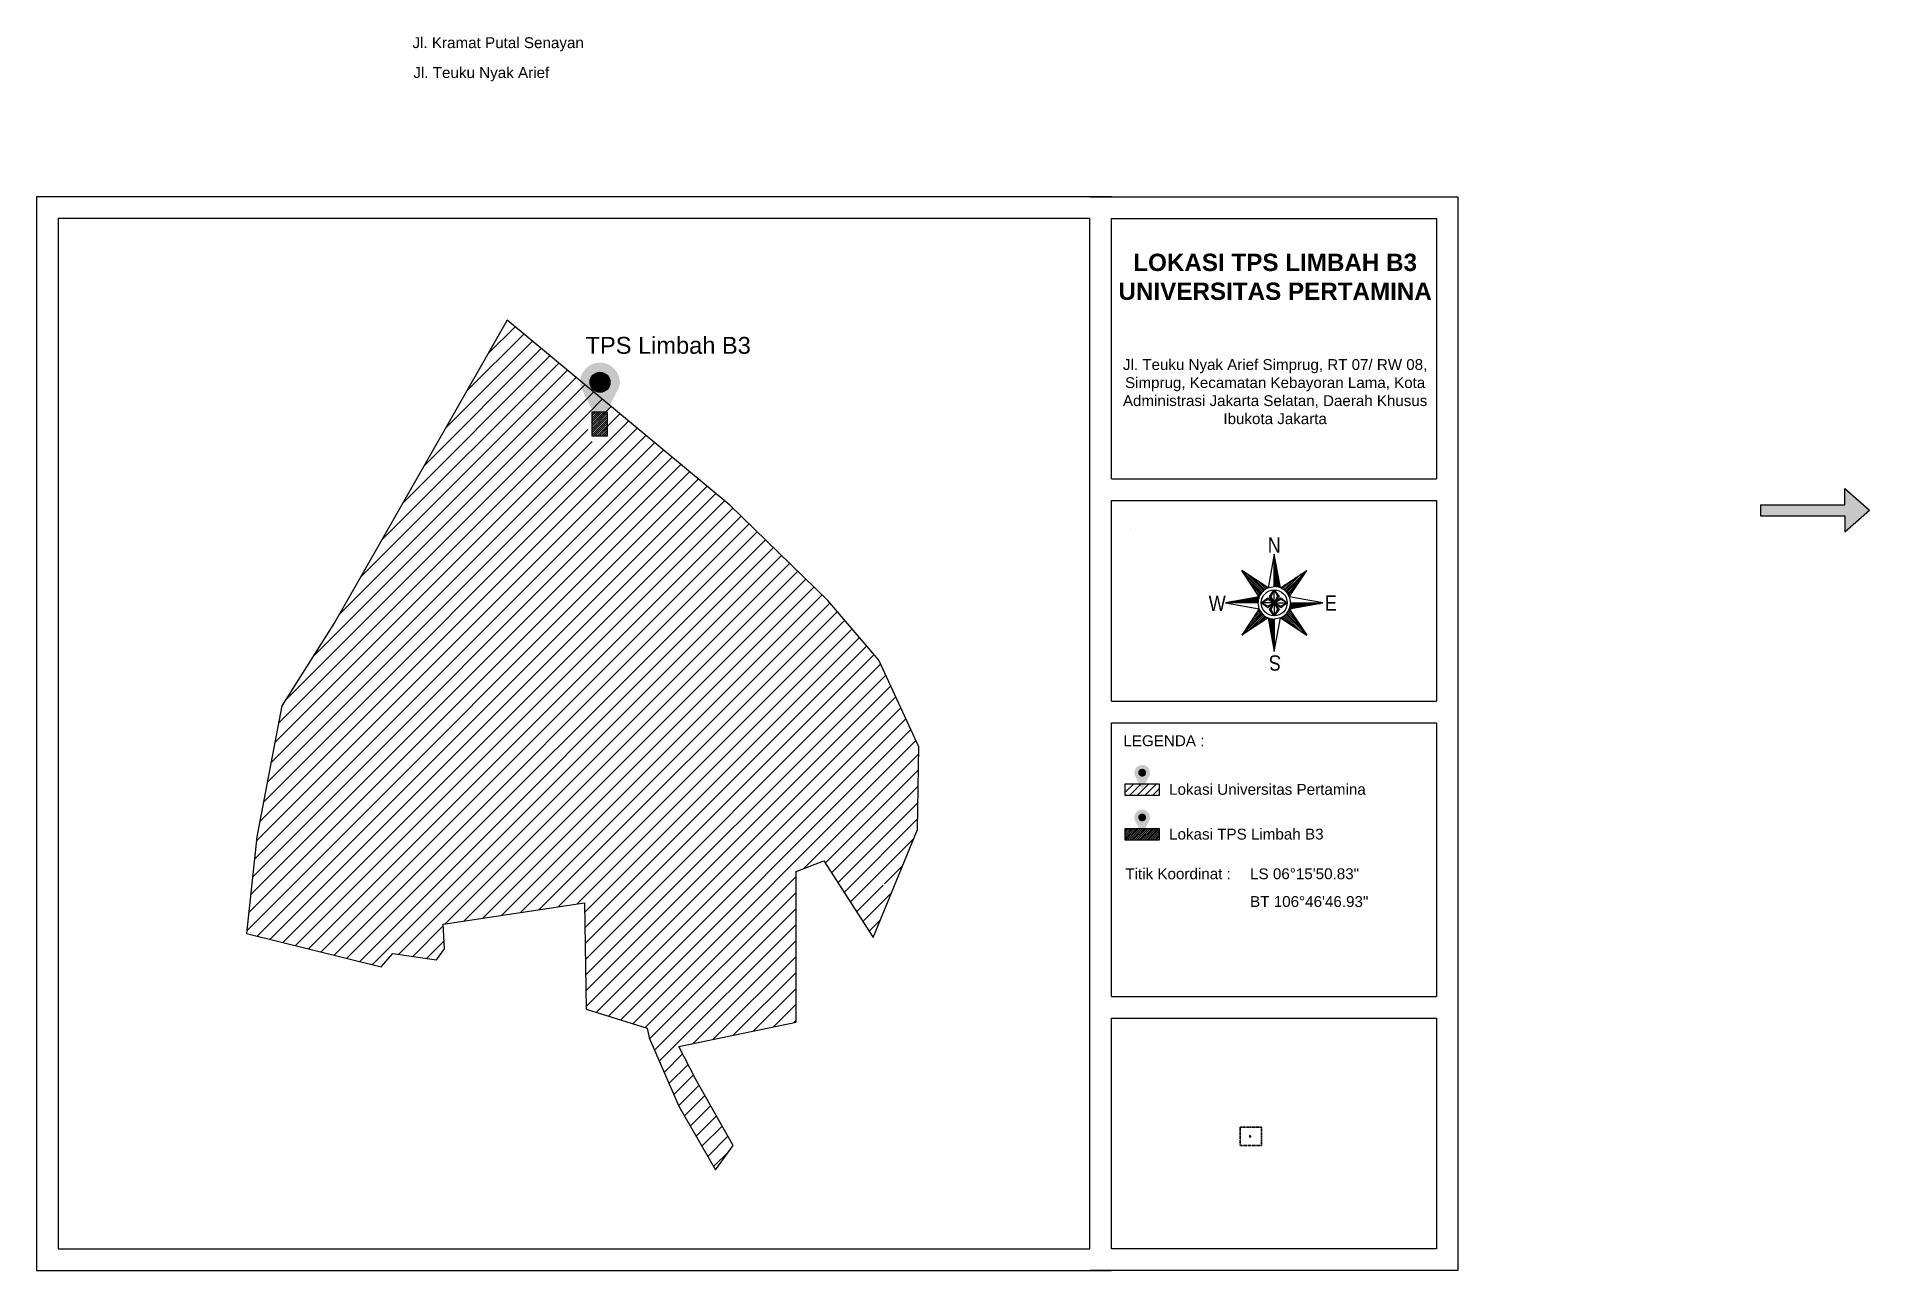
# Model space of a CAD drawing. Header units: millimetres. Extents: x -8570 to 76123, y -16593 to 13658.
# Drawn here: x 9828 to 18289, y -16593 to -10898 of the extents above; entities that cross this region are included whole.
import ezdxf

# ---------------------------------------------------------------- set-up
doc = ezdxf.new("R2010")
doc.units = ezdxf.units.MM
doc.header["$MEASUREMENT"] = 0
doc.linetypes.add('PHANTOM2', pattern=[1.25, 0.625, -0.125, 0.125, -0.125, 0.125, -0.125])
doc.linetypes.add('PTS_EXT', pattern=[999999, 0, -999999])
for name, color, linetype in [('Area Kawasan', 10, 'Continuous'), ('Area TPS', 2, 'Continuous'), ('Batas Wilayah', 7, 'PHANTOM2')]:
    doc.layers.add(name, color=color, linetype=linetype)
doc.styles.get("Standard").update_dxf_attribs({"font": 'arial.ttf'})

msp = doc.modelspace()

# ---------------------------------------------------------------- texts
for s, height, p in [('Jl. Kramat Putal Senayan', 50.203, (11562.7, -10950.7)), ('Jl. Teuku Nyak Arief', 50.203, (11566.7, -11088.8)), ('LEGENDA :', 50.2, (14844.9, -14173)), ('Lokasi Universitas Pertamina', 50.203, (15055.8, -14397.4)), ('Lokasi TPS Limbah B3', 50.203, (15055.8, -14604)), ('Titik Koordinat :', 50.203, (14853.8, -14787.1)), ('LS 06°15\'50.83"', 50.203, (15429.9, -14787.1)), ('BT 106°46\'46.93"', 50.203, (15429.9, -14915.3))]:
    msp.add_text(s, height=height).set_placement(p)
at = {"color": 7, "true_color": 0xffffff}
msp.add_text('TPS Limbah B3', height=77.979, dxfattribs=at).set_placement((12362, -12361.8))
at = {"linetype": 'Continuous', "width": 0.85}
for s, rotation, p in [('N', 0, (15511.1, -13280)), ('S', 180, (15573.2, -13753.8))]:
    msp.add_text(s, height=70.5, rotation=rotation, dxfattribs=at).set_placement(p)
for s, p in [('W', (15238.6, -13548.5)), ('E', (15774.9, -13547.3))]:
    msp.add_text(s, height=70.5, dxfattribs=at).set_placement(p)
at = {"attachment_point": 1}
for s, width, gutter_width, insert, char_height in [('\\pxqc;{\\fArial|b1|i0|c0|p34;\\H1.212x;LOKASI TPS LIMBAH B3\\H1.25x; \\P\\H0.8x;UNIVERSITAS PERTAMINA\\P\\fArial|b0|i0|c0|p34;\\H0.82508x;\\P\\P\\H0.7575x;Jl. Teuku Nyak Arief Simprug, RT 07/ RW 08, Simprug, Kecamatan Kebayoran Lama, Kota Administrasi Jakarta Selatan, Daerah Khusus Ibukota Jakarta}', 1441.997, 330, (14824.5, -11899.6), 66.0064), ('Lokasi TPS LB3', 0.557, 32338.3, (14877.6, -13168.8), 0.557)]:
    msp.add_mtext_dynamic_manual_height_columns(s, width=width, gutter_width=gutter_width, heights=[0], dxfattribs=dict(at, insert=insert, char_height=char_height))

# ---------------------------------------------------------------- hatches: boundary and pattern name
h = msp.add_hatch()
h.set_pattern_fill('ANSI31', color=1, scale=417.157725)
h.set_pattern_definition([(45, (9150.936, -17039.9), (-36.8719, 36.8719), [])])
h.paths.add_polyline_path([(13715.6, -13775.5), (13481, -13499.9), (13028.1, -13060.9), (12000.3, -12207.3), (11247.5, -13525), (11205.9, -13597.7), (10959, -13987.1), (10843.8, -14591.6), (10795.9, -15037.8), (11417.8, -15191.1), (11471.6, -15129.5), (11674, -15159.5), (11710.3, -15108.9), (11704, -14995.2), (12357.6, -14895.4), (12363.9, -15386.7), (12645.6, -15474.3), (12655.2, -15519.7), (12792.2, -15834.1), (12961.6, -16128.3), (13002.5, -16072.1), (13043.1, -16015.4), (12871.1, -15712), (12816.7, -15606.8), (12792.3, -15559.8), (13333.5, -15447.4), (13333.6, -14750.8), (13461.2, -14702.7), (13690, -15056.3), (13895.1, -14557), (13900.6, -14175.9)])
h.paths.add_polyline_path([(13738.5, -14768.3), (13749.8, -14781), (13744.2, -14781), (13741.3, -14781), (13741.5, -14825.3), (13735.9, -14825.3), (13735.7, -14781.1), (13735.1, -14781.1), (13732.8, -14781.1), (13727.2, -14781.1)], flags=16)
h.paths.add_polyline_path([(12443.2, -12766.3), (12372.7, -12766.3), (12372.7, -12636.9), (12443.2, -12636.9)], flags=16)
h = msp.add_hatch(color=2)
h.dxf.hatch_style = 1
h.paths.add_polyline_path([(12516.8, -12515.6, 1.282095), (12339.6, -12515.6), (12428.2, -12692.9)])
h.paths.add_polyline_path([(12382.4, -12493.4, -1), (12474.1, -12493.4, -1)], flags=16)
at = {"true_color": 0xffffff}
h = msp.add_hatch(color=7, dxfattribs=at)
h.dxf.hatch_style = 1
h.paths.add_polyline_path([(12474.5, -12493.3, 1), (12382.5, -12493.3, 1)])
h = msp.add_hatch()
h.set_pattern_fill('ANSI31', color=2, scale=55.710437)
h.set_pattern_definition([(45, (2633.085, -13335.5775), (-4.9241535, 4.9241535), [])])
h.paths.add_polyline_path([(12461.5, -12629.3), (12392, -12629.3), (12392, -12741.9), (12461.5, -12741.9)])
h = msp.add_hatch(color=256)
h.dxf.hatch_style = 1
h.paths.add_polyline_path([(18288.8, -13084), (18176.3, -12984), (18176.3, -13034), (18176.3, -13054), (18176.3, -13059), (17785.8, -13059), (17785.8, -13109), (18176.3, -13109), (18176.3, -13114), (18176.3, -13134), (18176.3, -13184)])
h = msp.add_hatch(color=1)
h.dxf.hatch_style = 1
h.paths.add_polyline_path([(14966.8, -14304.4, 1.282095), (14896.3, -14304.4), (14931.6, -14374.9)])
h.paths.add_polyline_path([(14913.3, -14295.6, -1), (14949.8, -14295.6, -1)], flags=16)
h = msp.add_hatch(color=7, dxfattribs=at)
h.dxf.hatch_style = 1
h.paths.add_polyline_path([(14950, -14295.5, 1), (14913.4, -14295.5, 1)])
h = msp.add_hatch()
h.set_pattern_fill('ANSI31', color=1, scale=200)
h.paths.add_polyline_path([(15010.6, -14346.5), (14853.7, -14346.5), (14853.7, -14400.8), (15010.6, -14400.8)])
h = msp.add_hatch(color=2)
h.dxf.hatch_style = 1
h.paths.add_polyline_path([(14966.8, -14511, 1.282095), (14896.3, -14511), (14931.6, -14581.5)])
h.paths.add_polyline_path([(14913.3, -14502.1, -1), (14949.8, -14502.1, -1)], flags=16)
h = msp.add_hatch(color=7, dxfattribs=at)
h.dxf.hatch_style = 1
h.paths.add_polyline_path([(14950, -14502.1, 1), (14913.4, -14502.1, 1)])
h = msp.add_hatch()
h.set_pattern_fill('ANSI31', color=1, scale=0.82735)
h.set_pattern_definition([(45, (15423.6145, -15979.75114), (-0.0731281, 0.0731281), [])])
h.paths.add_polyline_path([(15432.7, -15973.3), (15432.2, -15972.7), (15431.3, -15971.9), (15429.3, -15970.2), (15427.8, -15972.8), (15427.7, -15972.9), (15427.2, -15973.7), (15427, -15974.9), (15426.9, -15975.8), (15428.1, -15976.1), (15428.2, -15976), (15428.6, -15976), (15428.7, -15975.9), (15428.7, -15975.7), (15430, -15975.5), (15430, -15976.5), (15430.5, -15976.6), (15430.6, -15976.7), (15430.8, -15977.4), (15431.2, -15977.9), (15431.3, -15977.8), (15431.3, -15977.7), (15431, -15977.1), (15430.9, -15976.9), (15430.8, -15976.8), (15431.9, -15976.6), (15431.9, -15975.2), (15432.2, -15975.1), (15432.6, -15975.8), (15433, -15974.8), (15433, -15974.1)])
h.paths.add_polyline_path([(15432.7, -15975.2), (15432.7, -15975.3), (15432.7, -15975.3), (15432.7, -15975.3), (15432.7, -15975.4), (15432.7, -15975.4), (15432.7, -15975.3), (15432.7, -15975.3), (15432.7, -15975.3), (15432.7, -15975.3)], flags=16)
h.paths.add_polyline_path([(15430.1, -15971.3), (15430, -15971.3), (15430, -15971), (15430.1, -15971)], flags=16)
at = {"layer": 'Area TPS'}
h = msp.add_hatch(dxfattribs=at)
h.set_pattern_fill('ANSI31', color=256, scale=50)
h.set_pattern_definition([(45, (8894.928, -18117.822), (-4.4194174, 4.4194174), [])])
h.paths.add_polyline_path([(15010.6, -14553), (14853.7, -14553), (14853.7, -14607.4), (15010.6, -14607.4)])

# ---------------------------------------------------------------- linework, layer by layer
at = {"linetype": 'Continuous'}
for p, q in [((15513.2, -13442), (15391.5, -13361.6)), ((15472, -13483.2), (15391.5, -13361.6)), ((15488.4, -13458.4), (15391.5, -13361.6)), ((15569.7, -13442), (15541.4, -13286.6)), ((15541.4, -13436.5), (15541.4, -13286.6)), ((15543.7, -13436.5), (15543.7, -13299)), ((15549.6, -13436.9), (15549.6, -13332)), ((15555.6, -13437.9), (15555.6, -13364.9)), ((15569.7, -13442), (15691.3, -13361.6)), ((15594.4, -13458.4), (15691.3, -13361.6)), ((15610.8, -13483.2), (15691.3, -13361.6)), ((15484.4, -13462.9), (15408.1, -13386.6)), ((15492.8, -13454.4), (15416.6, -13378.1)), ((15480.6, -13467.6), (15424.7, -13411.7)), ((15477.3, -13472.7), (15441.3, -13436.7)), ((15497.6, -13450.6), (15441.7, -13394.7)), ((15502.7, -13447.3), (15466.7, -13411.3)), ((15508.2, -13444.3), (15491.8, -13427.9)), ((15518.9, -13481.5), (15541.4, -13451.5)), ((15526.4, -13481.5), (15541.4, -13451.5)), ((15541.4, -13451.5), (15563.9, -13481.5)), ((15561.6, -13439.3), (15561.6, -13397.9)), ((15567.6, -13441.2), (15567.6, -13430.9)), ((15574.6, -13444.3), (15591, -13427.9)), ((15580.1, -13447.3), (15616.1, -13411.3)), ((15585.2, -13450.6), (15641.2, -13394.7)), ((15590, -13454.4), (15666.2, -13378.1)), ((15598.5, -13462.9), (15674.7, -13386.6)), ((15602.2, -13467.6), (15658.1, -13411.7)), ((15605.6, -13472.7), (15641.5, -13436.7)), ((15472, -13483.2), (15316.6, -13511.4)), ((15466.5, -13511.4), (15316.6, -13511.4)), ((15466.5, -13509.2), (15329, -13509.2)), ((15466.9, -13503.2), (15361.9, -13503.2)), ((15467.8, -13497.2), (15394.9, -13497.2)), ((15469.3, -13491.2), (15427.9, -13491.2)), ((15474.3, -13478.2), (15457.9, -13461.8)), ((15471.2, -13485.2), (15460.9, -13485.2)), ((15481.5, -13511.4), (15511.4, -13488.9)), ((15511.4, -13526.4), (15481.5, -13511.4)), ((15511.4, -13533.9), (15481.5, -13511.4)), ((15511.4, -13488.9), (15541.4, -13511.4)), ((15541.4, -13511.4), (15511.4, -13526.4)), ((15541.4, -13511.4), (15511.4, -13533.9)), ((15541.4, -13511.4), (15518.9, -13481.5)), ((15518.9, -13541.4), (15541.4, -13511.4)), ((15541.4, -13511.4), (15526.4, -13481.5)), ((15563.9, -13481.5), (15541.4, -13511.4)), ((15541.4, -13511.4), (15571.4, -13488.9)), ((15571.4, -13496.4), (15541.4, -13511.4)), ((15541.4, -13511.4), (15556.4, -13541.4)), ((15541.4, -13511.4), (15563.9, -13541.4)), ((15571.4, -13533.9), (15541.4, -13511.4)), ((15571.4, -13488.9), (15601.4, -13511.4)), ((15601.4, -13511.4), (15571.4, -13496.4)), ((15601.4, -13511.4), (15571.4, -13533.9)), ((15608.6, -13478.2), (15625, -13461.8)), ((15610.8, -13539.7), (15766.2, -13511.4)), ((15611.6, -13537.7), (15622, -13537.7)), ((15613.6, -13531.7), (15654.9, -13531.7)), ((15615, -13525.7), (15687.9, -13525.7)), ((15615.9, -13519.7), (15720.9, -13519.7)), ((15616.3, -13511.4), (15766.2, -13511.4)), ((15616.3, -13513.7), (15753.8, -13513.7)), ((15472, -13539.7), (15391.5, -13661.3)), ((15488.4, -13564.4), (15391.5, -13661.3)), ((15513.2, -13580.8), (15391.5, -13661.3)), ((15484.4, -13560), (15408.1, -13636.2)), ((15492.8, -13568.5), (15416.6, -13644.7)), ((15480.6, -13555.3), (15424.7, -13611.2)), ((15477.3, -13550.2), (15441.3, -13586.1)), ((15497.6, -13572.2), (15441.7, -13628.1)), ((15474.3, -13544.7), (15457.9, -13561.1)), ((15502.7, -13575.6), (15466.7, -13611.6)), ((15508.2, -13578.6), (15491.8, -13595)), ((15513.2, -13580.8), (15541.4, -13736.2)), ((15515.2, -13581.6), (15515.2, -13592)), ((15541.4, -13571.4), (15518.9, -13541.4)), ((15521.2, -13583.6), (15521.2, -13625)), ((15527.2, -13585), (15527.2, -13657.9)), ((15533.2, -13585.9), (15533.2, -13690.9)), ((15539.2, -13586.3), (15539.2, -13723.9)), ((15556.4, -13541.4), (15541.4, -13571.4)), ((15563.9, -13541.4), (15541.4, -13571.4)), ((15541.4, -13586.4), (15541.4, -13736.2)), ((15569.7, -13580.8), (15691.3, -13661.3)), ((15574.6, -13578.6), (15591, -13595)), ((15580.1, -13575.6), (15616.1, -13611.6)), ((15585.2, -13572.2), (15641.2, -13628.1)), ((15590, -13568.5), (15666.2, -13644.7)), ((15594.4, -13564.4), (15691.3, -13661.3)), ((15598.5, -13560), (15674.7, -13636.2)), ((15602.2, -13555.3), (15658.1, -13611.2)), ((15605.6, -13550.2), (15641.5, -13586.1)), ((15608.6, -13544.7), (15625, -13561.1)), ((15610.8, -13539.7), (15691.3, -13661.3))]:
    msp.add_line(p, q, dxfattribs=at)
for points in [[(14789.7, -11636.7), (9827.7, -11636.7)], [(9827.7, -11636.7), (9827.7, -16592.6), (14789.7, -16592.6)], [(14689.7, -11636.7), (16389.7, -11636.7), (16389.7, -11906.8)], [(14689.7, -11906.8), (14689.7, -11736.7), (9927.3, -11736.7)], [(9927.3, -16492.6), (14689.7, -16492.6), (14689.7, -11736.7)], [(9927.7, -11736.7), (9927.7, -16492.6)], [(16389.7, -11736.7), (16389.7, -16592.6), (14689.7, -16592.6)], [(14689.7, -16492.6), (14689.7, -11736.7)], [(14689.7, -11906.8), (14689.7, -11736.7)], [(14789.7, -11906.8), (14789.7, -11736.7)], [(14789.7, -11736.7), (16289.7, -11736.7), (16289.7, -11906.8)], [(14789.7, -11906.8), (14789.7, -11736.7)], [(14789.7, -11736.7), (16289.7, -11736.7)], [(14789.7, -11736.7), (16289.7, -11736.7)], [(14789.7, -12938.6), (14789.7, -11736.7)], [(14789.7, -12938.6), (14789.7, -11736.7)], [(16289.7, -11736.7), (16289.7, -12938.6)], [(14789.7, -12938.6), (16289.7, -12938.6)], [(18176.3, -13059), (18176.3, -13054), (18176.3, -13034), (18176.3, -12984)], [(18176.3, -12984), (18288.8, -13084)], [(14789.7, -13038.6), (16289.7, -13038.6)], [(14789.7, -13965.1), (14789.7, -13038.6)], [(14789.7, -13965.1), (14789.7, -13038.6)], [(16289.7, -13038.6), (16289.7, -13965.1)], [(17785.8, -13059), (18176.3, -13059)], [(17785.8, -13059), (17785.8, -13109)], [(17785.8, -13109), (18176.3, -13109)], [(18176.3, -13184), (18288.8, -13084)], [(18176.3, -13109), (18176.3, -13114), (18176.3, -13134), (18176.3, -13184)], [(14789.7, -13965.1), (16289.7, -13965.1)], [(14789.7, -14065.1), (16289.7, -14065.1)], [(14789.7, -15328.6), (14789.7, -14065.1)], [(14789.7, -15328.6), (14789.7, -14065.1)], [(16289.7, -14065.1), (16289.7, -15328.6)], [(14789.7, -15328.6), (16289.7, -15328.6)], [(14789.7, -16492.6), (14789.7, -15428.6)], [(14789.7, -15428.6), (16289.7, -15428.6)], [(16289.7, -15428.6), (16289.7, -16492.6), (14789.7, -16492.6), (14789.7, -15428.6)]]:
    msp.add_lwpolyline(points)
for points in [[(12392, -12629.3), (12461.5, -12629.3), (12461.5, -12741.9), (12392, -12741.9)], [(14853.7, -14553), (15010.6, -14553), (15010.6, -14607.4), (14853.7, -14607.4)]]:
    msp.add_lwpolyline(points, close=True)
at = {"linetype": 'PTS_EXT'}
msp.add_lwpolyline([(15391.5, -13361.6), (15472, -13483.2), (15316.6, -13511.4), (15472, -13539.7), (15391.5, -13661.3), (15513.2, -13580.8), (15541.4, -13736.2), (15569.7, -13580.8), (15691.3, -13661.3), (15610.8, -13539.7), (15766.2, -13511.4), (15610.8, -13483.2), (15691.3, -13361.6), (15569.7, -13442), (15541.4, -13286.6), (15513.2, -13442)], close=True, dxfattribs=at)
at = {"linetype": 'Continuous'}
for points in [[(15541.4, -13286.6), (15513.2, -13442), (15541.4, -13436.5), (15541.4, -13286.6)], [(15541.4, -13511.4), (15541.4, -13451.5), (15556.4, -13481.5), (15541.4, -13511.4)], [(15316.6, -13511.4), (15472, -13539.7), (15466.5, -13511.4), (15316.6, -13511.4)], [(15541.4, -13511.4), (15481.5, -13511.4), (15511.4, -13496.4), (15541.4, -13511.4)], [(15541.4, -13511.4), (15541.4, -13571.4), (15526.4, -13541.4), (15541.4, -13511.4)], [(15541.4, -13511.4), (15601.4, -13511.4), (15571.4, -13526.4), (15541.4, -13511.4)], [(15766.2, -13511.4), (15610.8, -13483.2), (15616.3, -13511.4), (15766.2, -13511.4)], [(15541.4, -13736.2), (15569.7, -13580.8), (15541.4, -13586.4), (15541.4, -13736.2)]]:
    msp.add_lwpolyline(points, close=True, dxfattribs=at)
at = {"color": 1}
msp.add_lwpolyline([(14853.7, -14346.5), (15010.6, -14346.5), (15010.6, -14400.8), (14853.7, -14400.8)], close=True, dxfattribs=at)
msp.add_circle((12428.5, -12493.3), 46)
at = {"linetype": 'Continuous'}
msp.add_circle((15541.4, -13511.4), 59.9, dxfattribs=at)
for start, end in [(112.151, 157.849), (67.8485, 90), (22.1515, 67.8486), (157.849, 180), (337.849, 0), (202.151, 247.849), (247.849, 270), (292.151, 337.849)]:
    msp.add_arc((15541.4, -13511.4), 74.9, start, end, dxfattribs=at)
at = {"layer": 'Area Kawasan'}
for points in [[(12655.2, -15519.7), (12792.2, -15834.1), (12961.6, -16128.3), (13043.3, -16015.8), (12871.1, -15712), (12816.7, -15606.8), (12792.3, -15559.8), (13333.5, -15447.4), (13333.6, -14750.8), (13461.2, -14702.7), (13690, -15056.3), (13895.1, -14557), (13900.6, -14175.9), (13715.6, -13775.5), (13481, -13499.9), (13028.1, -13060.9), (12000.3, -12207.3), (11247.5, -13525), (11205.9, -13597.7), (10959, -13987.1), (10843.8, -14591.6), (10795.9, -15037.8), (11417.8, -15191.1), (11471.6, -15129.5), (11674, -15159.5), (11710.3, -15108.9), (11704, -14995.2), (12357.6, -14895.4), (12363.9, -15386.7), (12645.6, -15474.3), (12655.2, -15519.7)], [(15430.6, -15976.7), (15430.8, -15977.4), (15431.2, -15977.9), (15431.3, -15977.7), (15431, -15977.1), (15430.9, -15976.9), (15430.8, -15976.8), (15431.9, -15976.6), (15431.9, -15975.2), (15432.2, -15975.1), (15432.6, -15975.8), (15433, -15974.8), (15433, -15974.1), (15432.7, -15973.3), (15432.2, -15972.7), (15431.3, -15971.9), (15429.3, -15970.2), (15427.8, -15972.8), (15427.7, -15972.9), (15427.2, -15973.7), (15427, -15974.9), (15426.9, -15975.8), (15428.1, -15976.1), (15428.2, -15976), (15428.6, -15976), (15428.7, -15975.9), (15428.7, -15975.7), (15430, -15975.5), (15430, -15976.5), (15430.5, -15976.6), (15430.6, -15976.7)]]:
    msp.add_lwpolyline(points, dxfattribs=at)
at = {"layer": 'Batas Wilayah', "color": 242, "lineweight": 35, "true_color": 0xcd2027}
msp.add_lwpolyline([(15384.4, -15931.2), (15482.2, -15931.2), (15481.8, -16016.6), (15384.1, -16016.6)], close=True, dxfattribs=at)

msp.set_redraw_order([(e.dxf.handle, doc.entitydb.next_handle()) for e in msp.query("TEXT MTEXT ATTDEF DIMENSION ARC_DIMENSION")])  # texts and dimensions are drawn at this point

doc.saveas('drawing.dxf')
